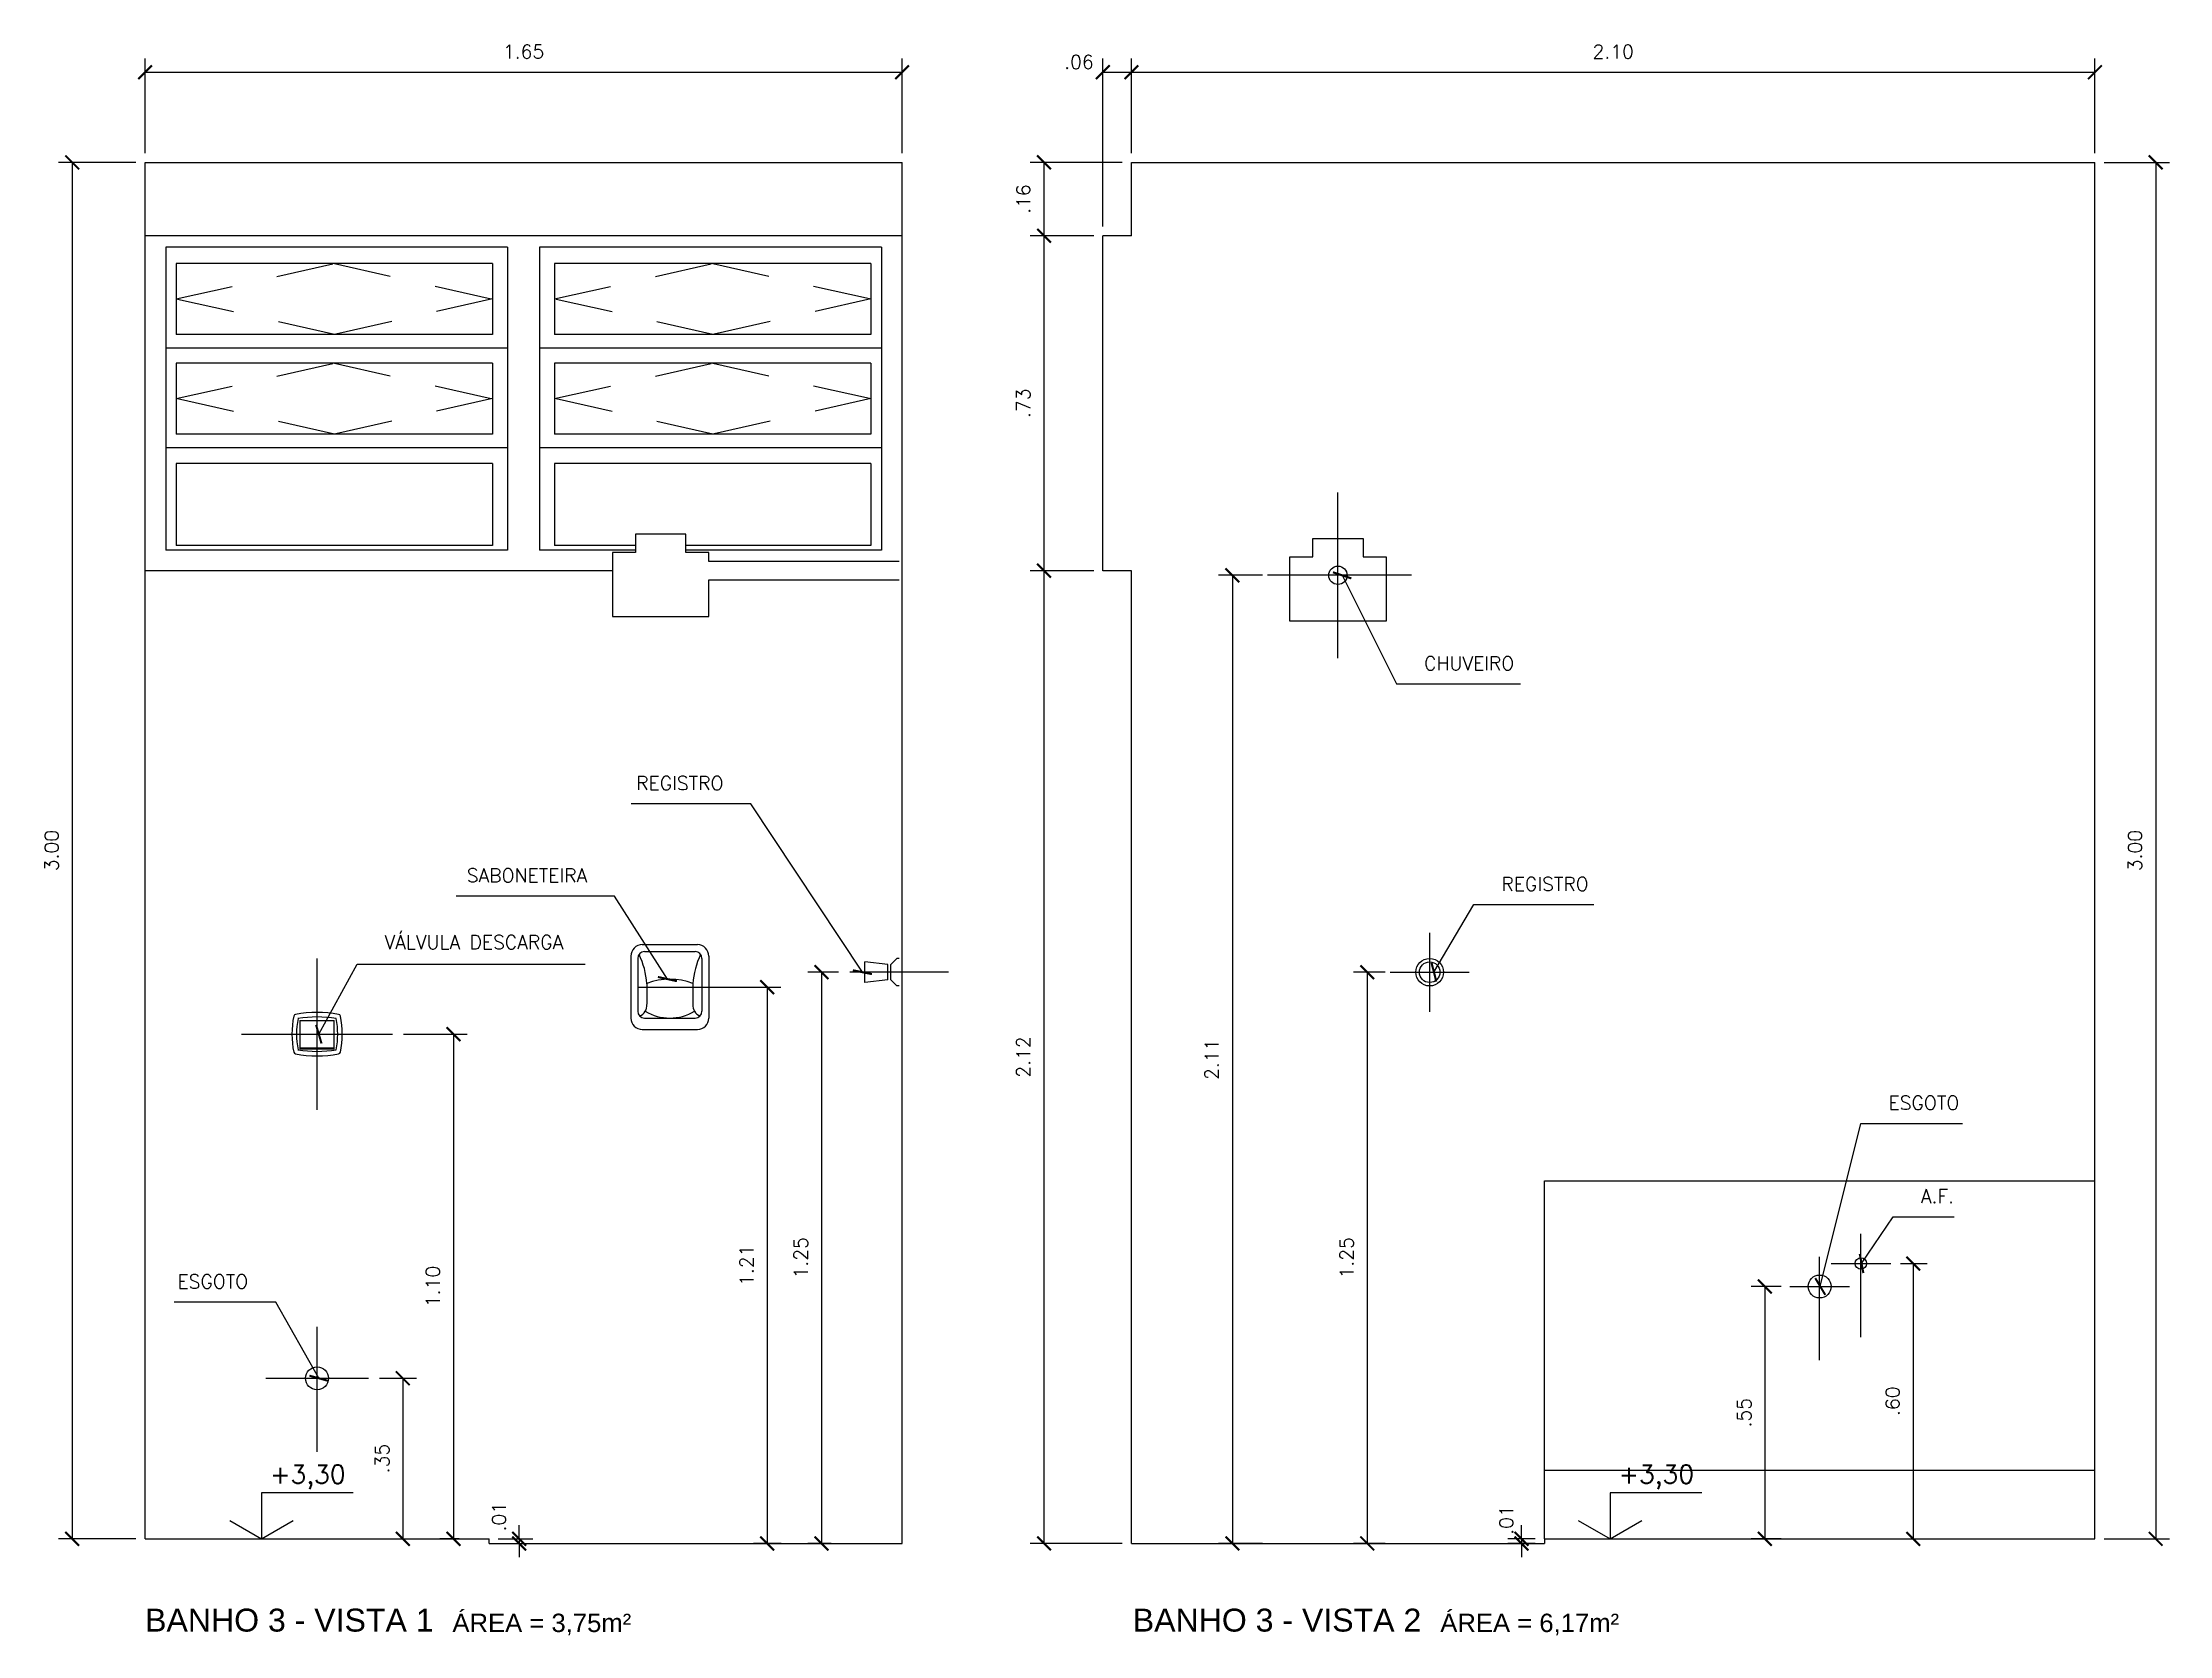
# Model space of a CAD drawing. Header units: millimetres. Extents: x 1 to 250, y 10 to 22.
# Drawn here: x 215.861 to 220.497, y 18.08 to 21.552 of the extents above; entities that cross this region are included whole.
import ezdxf

# ---------------------------------------------------------------- set-up
doc = ezdxf.new("R2010")
doc.units = ezdxf.units.MM
doc.linetypes.add('HIDDEN', pattern=[0.375, 0.25, -0.125])
for name, color, linetype in [('COTAS', 1, 'Continuous'), ('LPROJ', 7, 'HIDDEN'), ('LVISTA01', 8, 'Continuous'), ('LVISTA02', 1, 'Continuous'), ('NOTAS', 2, 'Continuous'), ('PEÇAS', 7, 'Continuous'), ('PEÇAS50', 8, 'Continuous'), ('REVEST', 2, 'Continuous')]:
    doc.layers.add(name, color=color, linetype=linetype)
doc.styles.add('60-20', font='romans.shx', dxfattribs={"height": 0.03})
doc.styles.add('60-50', font='romans.shx', dxfattribs={"height": 0.075})
doc.styles.add('80-20', font='romans.shx', dxfattribs={"height": 0.04})
doc.styles.add('ARIAL', font='arial.ttf', dxfattribs={"height": 0.05})
doc.dimstyles.new('20', dxfattribs={"dimtxt": 0.1, "dimasz": 0.075, "dimexe": 0.075, "dimexo": 0.05, "dimgap": 0.075, "dimtad": 1, "dimzin": 4, "dimdsep": 46, "dimtxsty": '60-50', "dimblk1": 'ARCHTICK', "dimblk2": 'ARCHTICK', "dimsah": 1, "dimcen": 2.5, "dimclrt": 3, "dimadec": 0, "dimazin": 0, "dimtfac": 1, "dimtmove": 2, "dimatfit": 3, "dimldrblk": 'ARCHTICK', "dimfxl": 1, "dimarcsym": 0})

msp = doc.modelspace()

# ---------------------------------------------------------------- texts
at = {"layer": 'COTAS', "color": 3, "char_height": 0.03, "style": '60-20'}
for s, insert, attachment_point in [('CHUVEIRO', (218.8723, 20.1991), 4), ('REGISTRO', (217.3453, 19.938), 6), ('SABONETEIRA', (217.0482, 19.7368), 6), ('REGISTRO', (219.0409, 19.7181), 4), ('VÁLVULA DESCARGA', (216.6066, 19.5914), 4), ('ESGOTO', (219.8847, 19.2413), 4), ('A.F.', (219.9552, 19.0378), 4), ('ESGOTO', (216.3094, 18.8517), 6)]:
    msp.add_mtext(s, dxfattribs=dict(at, insert=insert, attachment_point=attachment_point))
at = {"layer": 'NOTAS', "color": 3, "style": '80-20'}
for p in [(216.3572, 18.4117), (219.2963, 18.4117)]:
    msp.add_text('+3,30', height=0.04, dxfattribs=at).set_placement(p)
at = {"layer": 'NOTAS', "style": 'ARIAL'}
for s, height, p in [('BANHO 3 - VISTA 1', 0.05, (216.0848, 18.0888)), ('ÁREA = 3,75m²', 0.04, (216.7546, 18.0878)), ('BANHO 3 - VISTA 2', 0.05, (218.2376, 18.0888)), ('ÁREA = 6,17m²', 0.04, (218.9078, 18.0878))]:
    msp.add_text(s, height=height, dxfattribs=at).set_placement(p)

# ---------------------------------------------------------------- blocks, each defined once
blk = doc.blocks.new('_ARCHTICK')
at = {"color": 0, "linetype": 'ByBlock', "const_width": 0.15}
blk.add_lwpolyline([(-0.5, -0.5), (0.5, 0.5)], dxfattribs=at)
blk = doc.blocks.new('*D96')
at = {"color": 0, "linetype": 'ByBlock'}
for p, q in [((216.0846, 21.3109), (216.0846, 21.5173)), ((217.7346, 21.3109), (217.7346, 21.5173)), ((216.0846, 21.4873), (217.7346, 21.4873))]:
    blk.add_line(p, q, dxfattribs=at)
at = {"layer": 'DEFPOINTS', "color": 0, "linetype": 'ByBlock'}
for p in [(217.7346, 21.4873), (216.0846, 21.2909), (217.7346, 21.2909)]:
    blk.add_point(p, dxfattribs=at)
at = {"color": 0, "linetype": 'ByBlock', "xscale": 0.03, "yscale": 0.03, "zscale": 0.03, "rotation": 180}
blk.add_blockref('_ARCHTICK', (216.0846, 21.4873), dxfattribs=at)
at = {"color": 0, "linetype": 'ByBlock', "xscale": 0.03, "yscale": 0.03, "zscale": 0.03}
blk.add_blockref('_ARCHTICK', (217.7346, 21.4873), dxfattribs=at)
at = {"color": 3, "linetype": 'ByBlock', "insert": (216.9096, 21.5323), "char_height": 0.03, "attachment_point": 5, "style": '60-20'}
blk.add_mtext('1.65', dxfattribs=at)
blk = doc.blocks.new('*D256')
at = {"color": 0, "linetype": 'ByBlock'}
for p, q in [((216.0646, 21.2909), (215.8959, 21.2909)), ((215.9259, 21.2909), (215.9259, 18.2909)), ((216.0646, 18.2909), (215.8959, 18.2909))]:
    blk.add_line(p, q, dxfattribs=at)
at = {"layer": 'DEFPOINTS', "color": 0, "linetype": 'ByBlock'}
for p in [(216.0846, 21.2909), (215.9259, 18.2909), (216.0846, 18.2909)]:
    blk.add_point(p, dxfattribs=at)
at = {"color": 0, "linetype": 'ByBlock', "xscale": 0.03, "yscale": 0.03, "zscale": 0.03}
for p, rotation in [((215.9259, 21.2909), 90), ((215.9259, 18.2909), 270)]:
    blk.add_blockref('_ARCHTICK', p, dxfattribs=dict(at, rotation=rotation))
at = {"color": 3, "linetype": 'ByBlock', "insert": (215.8809, 19.7909), "char_height": 0.03, "attachment_point": 5, "rotation": 90, "style": '60-20'}
blk.add_mtext('3.00', dxfattribs=at)
blk = doc.blocks.new('*D257')
at = {"color": 0, "linetype": 'ByBlock'}
for p, q in [((216.9, 18.2909), (216.9, 18.3209)), ((216.8546, 18.2909), (216.93, 18.2909)), ((216.8546, 18.2809), (216.93, 18.2809)), ((216.9, 18.2909), (216.9, 18.2809)), ((216.9, 18.2909), (216.9, 18.2809)), ((216.9, 18.2809), (216.9, 18.2509))]:
    blk.add_line(p, q, dxfattribs=at)
at = {"layer": 'DEFPOINTS', "color": 0, "linetype": 'ByBlock'}
for p in [(216.8346, 18.2909), (216.8346, 18.2809), (216.9, 18.2809)]:
    blk.add_point(p, dxfattribs=at)
at = {"color": 0, "linetype": 'ByBlock', "xscale": 0.03, "yscale": 0.03, "zscale": 0.03}
for p, rotation in [((216.9, 18.2909), 270), ((216.9, 18.2809), 90)]:
    blk.add_blockref('_ARCHTICK', p, dxfattribs=dict(at, rotation=rotation))
at = {"color": 3, "linetype": 'ByBlock', "insert": (216.856, 18.3392), "char_height": 0.03, "attachment_point": 5, "rotation": 90, "style": '60-20'}
blk.add_mtext('.01', dxfattribs=at)
blk = doc.blocks.new('*D300')
at = {"color": 0, "linetype": 'ByBlock'}
for p, q in [((241.1367, 19.4934), (241.4492, 19.4934)), ((241.4192, 19.4934), (241.4192, 18.2809)), ((241.4496, 18.2809), (241.3892, 18.2809))]:
    blk.add_line(p, q, dxfattribs=at)
at = {"layer": 'DEFPOINTS', "color": 0, "linetype": 'ByBlock'}
for p in [(241.1167, 19.4934), (241.4192, 18.2809), (241.4696, 18.2809)]:
    blk.add_point(p, dxfattribs=at)
at = {"color": 0, "linetype": 'ByBlock', "xscale": 0.03, "yscale": 0.03, "zscale": 0.03}
for p, rotation in [((241.4192, 19.4934), 90), ((241.4192, 18.2809), 270)]:
    blk.add_blockref('_ARCHTICK', p, dxfattribs=dict(at, rotation=rotation))
at = {"color": 3, "linetype": 'ByBlock', "insert": (241.3742, 18.8871), "char_height": 0.03, "attachment_point": 5, "rotation": 90, "style": '60-20'}
blk.add_mtext('1.21', dxfattribs=at)
blk = doc.blocks.new('*D301')
at = {"color": 0, "linetype": 'ByBlock'}
for p, q in [((241.5743, 19.5259), (241.5075, 19.5259)), ((241.5375, 19.5259), (241.5375, 18.2809)), ((241.5589, 18.2809), (241.5075, 18.2809))]:
    blk.add_line(p, q, dxfattribs=at)
at = {"layer": 'DEFPOINTS', "color": 0, "linetype": 'ByBlock'}
for p in [(241.5943, 19.5259), (241.5375, 18.2809), (241.5789, 18.2809)]:
    blk.add_point(p, dxfattribs=at)
at = {"color": 0, "linetype": 'ByBlock', "xscale": 0.03, "yscale": 0.03, "zscale": 0.03}
for p, rotation in [((241.5375, 19.5259), 90), ((241.5375, 18.2809), 270)]:
    blk.add_blockref('_ARCHTICK', p, dxfattribs=dict(at, rotation=rotation))
at = {"color": 3, "linetype": 'ByBlock', "insert": (241.4925, 18.9034), "char_height": 0.03, "attachment_point": 5, "rotation": 90, "style": '60-20'}
blk.add_mtext('1.25', dxfattribs=at)
blk = doc.blocks.new('*D302')
at = {"color": 0, "linetype": 'ByBlock'}
for p, q in [((243.6087, 18.6409), (243.6898, 18.6409)), ((243.6598, 18.6409), (243.6598, 18.2909)), ((243.6087, 18.2909), (243.6898, 18.2909))]:
    blk.add_line(p, q, dxfattribs=at)
at = {"layer": 'DEFPOINTS', "color": 0, "linetype": 'ByBlock'}
for p in [(243.5887, 18.6409), (243.5887, 18.2909), (243.6598, 18.2909)]:
    blk.add_point(p, dxfattribs=at)
at = {"color": 0, "linetype": 'ByBlock', "xscale": 0.03, "yscale": 0.03, "zscale": 0.03}
for p, rotation in [((243.6598, 18.6409), 90), ((243.6598, 18.2909), 270)]:
    blk.add_blockref('_ARCHTICK', p, dxfattribs=dict(at, rotation=rotation))
at = {"color": 3, "linetype": 'ByBlock', "insert": (243.6148, 18.4659), "char_height": 0.03, "attachment_point": 5, "rotation": 90, "style": '60-20'}
blk.add_mtext('.35', dxfattribs=at)
blk = doc.blocks.new('*D303')
at = {"color": 0, "linetype": 'ByBlock'}
for p, q in [((243.6614, 19.3909), (243.8002, 19.3909)), ((243.7702, 19.3909), (243.7702, 18.2909)), ((243.7828, 18.2909), (243.7402, 18.2909))]:
    blk.add_line(p, q, dxfattribs=at)
at = {"layer": 'DEFPOINTS', "color": 0, "linetype": 'ByBlock'}
for p in [(243.6414, 19.3909), (243.7702, 18.2909), (243.8028, 18.2909)]:
    blk.add_point(p, dxfattribs=at)
at = {"color": 0, "linetype": 'ByBlock', "xscale": 0.03, "yscale": 0.03, "zscale": 0.03}
for p, rotation in [((243.7702, 19.3909), 90), ((243.7702, 18.2909), 270)]:
    blk.add_blockref('_ARCHTICK', p, dxfattribs=dict(at, rotation=rotation))
at = {"color": 3, "linetype": 'ByBlock', "insert": (243.7252, 18.8409), "char_height": 0.03, "attachment_point": 5, "rotation": 90, "style": '60-20'}
blk.add_mtext('1.10', dxfattribs=at)
blk = doc.blocks.new('*D97')
at = {"color": 0, "linetype": 'ByBlock'}
for p, q in [((218.2346, 21.3109), (218.2346, 21.5173)), ((220.3346, 21.3109), (220.3346, 21.5173)), ((218.2346, 21.4873), (220.3346, 21.4873))]:
    blk.add_line(p, q, dxfattribs=at)
at = {"layer": 'DEFPOINTS', "color": 0, "linetype": 'ByBlock'}
for p in [(220.3346, 21.4873), (218.2346, 21.2909), (220.3346, 21.2909)]:
    blk.add_point(p, dxfattribs=at)
at = {"color": 0, "linetype": 'ByBlock', "xscale": 0.03, "yscale": 0.03, "zscale": 0.03, "rotation": 180}
blk.add_blockref('_ARCHTICK', (218.2346, 21.4873), dxfattribs=at)
at = {"color": 0, "linetype": 'ByBlock', "xscale": 0.03, "yscale": 0.03, "zscale": 0.03}
blk.add_blockref('_ARCHTICK', (220.3346, 21.4873), dxfattribs=at)
at = {"color": 3, "linetype": 'ByBlock', "insert": (219.2846, 21.5323), "char_height": 0.03, "attachment_point": 5, "style": '60-20'}
blk.add_mtext('2.10', dxfattribs=at)
blk = doc.blocks.new('*D119')
at = {"color": 0, "linetype": 'ByBlock'}
for p, q in [((218.1723, 21.1509), (218.1723, 21.5173)), ((218.2346, 21.3109), (218.2346, 21.5173)), ((218.1723, 21.4873), (218.2346, 21.4873))]:
    blk.add_line(p, q, dxfattribs=at)
at = {"layer": 'DEFPOINTS', "color": 0, "linetype": 'ByBlock'}
for p in [(218.2346, 21.4873), (218.2346, 21.2909), (218.1723, 21.1309)]:
    blk.add_point(p, dxfattribs=at)
at = {"color": 0, "linetype": 'ByBlock', "xscale": 0.03, "yscale": 0.03, "zscale": 0.03, "rotation": 180}
blk.add_blockref('_ARCHTICK', (218.1723, 21.4873), dxfattribs=at)
at = {"color": 0, "linetype": 'ByBlock', "xscale": 0.03, "yscale": 0.03, "zscale": 0.03}
blk.add_blockref('_ARCHTICK', (218.2346, 21.4873), dxfattribs=at)
at = {"color": 3, "linetype": 'ByBlock', "insert": (218.1202, 21.5098), "char_height": 0.03, "attachment_point": 5, "style": '60-20'}
blk.add_mtext('.06', dxfattribs=at)
blk = doc.blocks.new('*D258')
at = {"color": 0, "linetype": 'ByBlock'}
for p, q in [((218.2146, 21.2909), (218.014, 21.2909)), ((218.044, 21.2909), (218.044, 21.1309)), ((218.1523, 21.1309), (218.014, 21.1309))]:
    blk.add_line(p, q, dxfattribs=at)
at = {"layer": 'DEFPOINTS', "color": 0, "linetype": 'ByBlock'}
for p in [(218.2346, 21.2909), (218.044, 21.1309), (218.1723, 21.1309)]:
    blk.add_point(p, dxfattribs=at)
at = {"color": 0, "linetype": 'ByBlock', "xscale": 0.03, "yscale": 0.03, "zscale": 0.03}
for p, rotation in [((218.044, 21.2909), 90), ((218.044, 21.1309), 270)]:
    blk.add_blockref('_ARCHTICK', p, dxfattribs=dict(at, rotation=rotation))
at = {"color": 3, "linetype": 'ByBlock', "insert": (217.999, 21.2109), "char_height": 0.03, "attachment_point": 5, "rotation": 90, "style": '60-20'}
blk.add_mtext('.16', dxfattribs=at)
blk = doc.blocks.new('*D259')
at = {"color": 0, "linetype": 'ByBlock'}
for p, q in [((218.044, 21.1309), (218.044, 20.4009)), ((218.1523, 20.4009), (218.014, 20.4009))]:
    blk.add_line(p, q, dxfattribs=at)
at = {"layer": 'DEFPOINTS', "color": 0, "linetype": 'ByBlock'}
for p in [(218.1723, 21.1309), (218.044, 20.4009), (218.1723, 20.4009)]:
    blk.add_point(p, dxfattribs=at)
at = {"color": 0, "linetype": 'ByBlock', "xscale": 0.03, "yscale": 0.03, "zscale": 0.03}
for p, rotation in [((218.044, 21.1309), 90), ((218.044, 20.4009), 270)]:
    blk.add_blockref('_ARCHTICK', p, dxfattribs=dict(at, rotation=rotation))
at = {"color": 3, "linetype": 'ByBlock', "insert": (217.999, 20.7659), "char_height": 0.03, "attachment_point": 5, "rotation": 90, "style": '60-20'}
blk.add_mtext('.73', dxfattribs=at)
blk = doc.blocks.new('*D260')
at = {"color": 0, "linetype": 'ByBlock'}
for p, q in [((218.044, 20.4009), (218.044, 18.2809)), ((218.2146, 18.2809), (218.014, 18.2809))]:
    blk.add_line(p, q, dxfattribs=at)
at = {"layer": 'DEFPOINTS', "color": 0, "linetype": 'ByBlock'}
for p in [(218.1723, 20.4009), (218.044, 18.2809), (218.2346, 18.2809)]:
    blk.add_point(p, dxfattribs=at)
at = {"color": 0, "linetype": 'ByBlock', "xscale": 0.03, "yscale": 0.03, "zscale": 0.03}
for p, rotation in [((218.044, 20.4009), 90), ((218.044, 18.2809), 270)]:
    blk.add_blockref('_ARCHTICK', p, dxfattribs=dict(at, rotation=rotation))
at = {"color": 3, "linetype": 'ByBlock', "insert": (217.999, 19.3409), "char_height": 0.03, "attachment_point": 5, "rotation": 90, "style": '60-20'}
blk.add_mtext('2.12', dxfattribs=at)
blk = doc.blocks.new('*D261')
at = {"color": 0, "linetype": 'ByBlock'}
for p, q in [((219.0847, 18.2909), (219.0847, 18.3209)), ((219.1146, 18.2909), (219.0547, 18.2909)), ((219.1146, 18.2809), (219.0547, 18.2809)), ((219.0847, 18.2909), (219.0847, 18.2809)), ((219.0847, 18.2909), (219.0847, 18.2809)), ((219.0847, 18.2809), (219.0847, 18.2509))]:
    blk.add_line(p, q, dxfattribs=at)
at = {"layer": 'DEFPOINTS', "color": 0, "linetype": 'ByBlock'}
for p in [(219.0847, 18.2809), (219.1346, 18.2909), (219.1346, 18.2809)]:
    blk.add_point(p, dxfattribs=at)
at = {"color": 0, "linetype": 'ByBlock', "xscale": 0.03, "yscale": 0.03, "zscale": 0.03}
for p, rotation in [((219.0847, 18.2909), 270), ((219.0847, 18.2809), 90)]:
    blk.add_blockref('_ARCHTICK', p, dxfattribs=dict(at, rotation=rotation))
at = {"color": 3, "linetype": 'ByBlock', "insert": (219.0517, 18.332), "char_height": 0.03, "attachment_point": 5, "rotation": 90, "style": '60-20'}
blk.add_mtext('.01', dxfattribs=at)
blk = doc.blocks.new('*D262')
at = {"color": 0, "linetype": 'ByBlock'}
for p, q in [((220.3546, 21.2909), (220.4971, 21.2909)), ((220.4671, 21.2909), (220.4671, 18.2909)), ((220.3546, 18.2909), (220.4971, 18.2909))]:
    blk.add_line(p, q, dxfattribs=at)
at = {"layer": 'DEFPOINTS', "color": 0, "linetype": 'ByBlock'}
for p in [(220.3346, 21.2909), (220.3346, 18.2909), (220.4671, 18.2909)]:
    blk.add_point(p, dxfattribs=at)
at = {"color": 0, "linetype": 'ByBlock', "xscale": 0.03, "yscale": 0.03, "zscale": 0.03}
for p, rotation in [((220.4671, 21.2909), 90), ((220.4671, 18.2909), 270)]:
    blk.add_blockref('_ARCHTICK', p, dxfattribs=dict(at, rotation=rotation))
at = {"color": 3, "linetype": 'ByBlock', "insert": (220.4221, 19.7909), "char_height": 0.03, "attachment_point": 5, "rotation": 90, "style": '60-20'}
blk.add_mtext('3.00', dxfattribs=at)
blk = doc.blocks.new('*D296')
at = {"color": 0, "linetype": 'ByBlock'}
for p, q in [((244.319, 18.8909), (244.3767, 18.8909)), ((244.3467, 18.8909), (244.3467, 18.2909)), ((244.319, 18.2909), (244.3767, 18.2909))]:
    blk.add_line(p, q, dxfattribs=at)
at = {"layer": 'DEFPOINTS', "color": 0, "linetype": 'ByBlock'}
for p in [(244.299, 18.8909), (244.299, 18.2909), (244.3467, 18.2909)]:
    blk.add_point(p, dxfattribs=at)
at = {"color": 0, "linetype": 'ByBlock', "xscale": 0.03, "yscale": 0.03, "zscale": 0.03}
for p, rotation in [((244.3467, 18.8909), 90), ((244.3467, 18.2909), 270)]:
    blk.add_blockref('_ARCHTICK', p, dxfattribs=dict(at, rotation=rotation))
at = {"color": 3, "linetype": 'ByBlock', "insert": (244.3017, 18.5909), "char_height": 0.03, "attachment_point": 5, "rotation": 90, "style": '60-20'}
blk.add_mtext('.60', dxfattribs=at)
blk = doc.blocks.new('*D297')
at = {"color": 0, "linetype": 'ByBlock'}
for p, q in [((244.059, 18.8409), (243.993, 18.8409)), ((244.023, 18.8409), (244.023, 18.2909)), ((244.059, 18.2909), (243.993, 18.2909))]:
    blk.add_line(p, q, dxfattribs=at)
at = {"layer": 'DEFPOINTS', "color": 0, "linetype": 'ByBlock'}
for p in [(244.079, 18.8409), (244.023, 18.2909), (244.079, 18.2909)]:
    blk.add_point(p, dxfattribs=at)
at = {"color": 0, "linetype": 'ByBlock', "xscale": 0.03, "yscale": 0.03, "zscale": 0.03}
for p, rotation in [((244.023, 18.8409), 90), ((244.023, 18.2909), 270)]:
    blk.add_blockref('_ARCHTICK', p, dxfattribs=dict(at, rotation=rotation))
at = {"color": 3, "linetype": 'ByBlock', "insert": (243.978, 18.5659), "char_height": 0.03, "attachment_point": 5, "rotation": 90, "style": '60-20'}
blk.add_mtext('.55', dxfattribs=at)
blk = doc.blocks.new('*D298')
at = {"color": 0, "linetype": 'ByBlock'}
for p, q in [((242.7457, 19.5259), (242.6764, 19.5259)), ((242.7064, 19.5259), (242.7064, 18.2809)), ((242.7457, 18.2809), (242.6764, 18.2809))]:
    blk.add_line(p, q, dxfattribs=at)
at = {"layer": 'DEFPOINTS', "color": 0, "linetype": 'ByBlock'}
for p in [(242.7657, 19.5259), (242.7064, 18.2809), (242.7657, 18.2809)]:
    blk.add_point(p, dxfattribs=at)
at = {"color": 0, "linetype": 'ByBlock', "xscale": 0.03, "yscale": 0.03, "zscale": 0.03}
for p, rotation in [((242.7064, 19.5259), 90), ((242.7064, 18.2809), 270)]:
    blk.add_blockref('_ARCHTICK', p, dxfattribs=dict(at, rotation=rotation))
at = {"color": 3, "linetype": 'ByBlock', "insert": (242.6614, 18.9034), "char_height": 0.03, "attachment_point": 5, "rotation": 90, "style": '60-20'}
blk.add_mtext('1.25', dxfattribs=at)
blk = doc.blocks.new('*D299')
at = {"color": 0, "linetype": 'ByBlock'}
for p, q in [((242.4782, 20.3909), (242.3825, 20.3909)), ((242.4125, 20.3909), (242.4125, 18.2809)), ((242.4782, 18.2809), (242.3825, 18.2809))]:
    blk.add_line(p, q, dxfattribs=at)
at = {"layer": 'DEFPOINTS', "color": 0, "linetype": 'ByBlock'}
for p in [(242.4982, 20.3909), (242.4125, 18.2809), (242.4982, 18.2809)]:
    blk.add_point(p, dxfattribs=at)
at = {"color": 0, "linetype": 'ByBlock', "xscale": 0.03, "yscale": 0.03, "zscale": 0.03}
for p, rotation in [((242.4125, 20.3909), 90), ((242.4125, 18.2809), 270)]:
    blk.add_blockref('_ARCHTICK', p, dxfattribs=dict(at, rotation=rotation))
at = {"color": 3, "linetype": 'ByBlock', "insert": (242.3675, 19.3359), "char_height": 0.03, "attachment_point": 5, "rotation": 90, "style": '60-20'}
blk.add_mtext('2.11', dxfattribs=at)

# ---------------------------------------------------------------- dimensions: what is measured, and where the dimension line sits
at = {"layer": 'COTAS'}
for base, p1, p2, picture, middle in [((217.7346, 21.4873), (216.0846, 21.2909), (217.7346, 21.2909), '*D96', (216.9096, 21.5323)), ((220.3346, 21.4873), (218.2346, 21.2909), (220.3346, 21.2909), '*D97', (219.2846, 21.5323))]:
    dim = msp.add_linear_dim(base=base, p1=p1, p2=p2, dimstyle='20', override={"dimtxt": 0.02, "dimasz": 0.03, "dimexe": 0.03, "dimexo": 0.02, "dimgap": 0.03, "dimtxsty": '60-20'}, dxfattribs=at)
    dim.commit()
    dim.dimension.update_dxf_attribs({"geometry": picture, "text_midpoint": middle})
dim = msp.add_linear_dim(base=(218.2346, 21.4873), p1=(218.1723, 21.1309), p2=(218.2346, 21.2909), dimstyle='20', override={"dimtxt": 0.02, "dimasz": 0.03, "dimexe": 0.03, "dimexo": 0.02, "dimgap": 0.03, "dimtxsty": '60-20'}, dxfattribs=at)
dim.commit()
dim.dimension.update_dxf_attribs({"geometry": '*D119', "text_midpoint": (218.1202, 21.5098), "dimtype": 160})
for base, p1, p2, override, picture, middle in [((215.9259, 18.2909), (216.0846, 21.2909), (216.0846, 18.2909), {"dimtxt": 0.02, "dimasz": 0.03, "dimexe": 0.03, "dimexo": 0.02, "dimgap": 0.03, "dimtxsty": '60-20'}, '*D256', (215.8809, 19.7909)), ((218.044, 21.1309), (218.2346, 21.2909), (218.1723, 21.1309), {"dimtxt": 0.02, "dimasz": 0.03, "dimexe": 0.03, "dimexo": 0.02, "dimgap": 0.03, "dimtxsty": '60-20'}, '*D258', (217.999, 21.2109)), ((220.4671, 18.2909), (220.3346, 21.2909), (220.3346, 18.2909), {"dimtxt": 0.02, "dimasz": 0.03, "dimexe": 0.03, "dimexo": 0.02, "dimgap": 0.03, "dimtxsty": '60-20'}, '*D262', (220.4221, 19.7909)), ((218.044, 20.4009), (218.1723, 21.1309), (218.1723, 20.4009), {"dimtxt": 0.02, "dimasz": 0.03, "dimexe": 0.03, "dimexo": 0.02, "dimgap": 0.03, "dimtxsty": '60-20', "dimse1": 1}, '*D259', (217.999, 20.7659)), ((218.044, 18.2809), (218.1723, 20.4009), (218.2346, 18.2809), {"dimtxt": 0.02, "dimasz": 0.03, "dimexe": 0.03, "dimexo": 0.02, "dimgap": 0.03, "dimtxsty": '60-20', "dimse1": 1}, '*D260', (217.999, 19.3409))]:
    dim = msp.add_linear_dim(base=base, p1=p1, p2=p2, angle=90, dimstyle='20', override=override, dxfattribs=at)
    dim.commit()
    dim.dimension.update_dxf_attribs({"geometry": picture, "text_midpoint": middle})
for base, p1, p2, picture, middle, set_off in [((218.4547, 18.2809), (218.5404, 20.3909), (218.5404, 18.2809), '*D299', (218.4097, 19.3359), (-23.9578, 0)), ((217.5590133017, 18.2808657796), (217.6157881881, 19.5258657796), (217.6004553132, 18.2808657796), '*D301', (217.5140133017, 18.9033657796), (-23.9784726885, 0)), ((218.7486480585, 18.2808657796), (218.8078764083, 19.5258657796), (218.8078764083, 18.2808657796), '*D298', (218.7036480585, 18.9033657796), (-23.9577777556, 0)), ((217.4408, 18.2809), (217.1382, 19.4934), (217.4911, 18.2809), '*D300', (217.3958, 18.8871), (-23.9785, 0)), ((216.7568, 18.2909), (216.628, 19.3909), (216.7894, 18.2909), '*D303', (216.7118, 18.8409), (-27.0134, 0)), ((219.9386, 18.2909), (219.891, 18.8909), (219.891, 18.2909), '*D296', (219.8936, 18.5909), (-24.408, 0)), ((219.6149, 18.2909), (219.671, 18.8409), (219.671, 18.2909), '*D297', (219.5699, 18.5659), (-24.408, 0)), ((216.6464, 18.2909), (216.5753, 18.6409), (216.5753, 18.2909), '*D302', (216.6014, 18.4659), (-27.0134, 0))]:
    dim = msp.add_linear_dim(base=base, p1=p1, p2=p2, angle=90, dimstyle='20', override={"dimtxt": 0.02, "dimasz": 0.03, "dimexe": 0.03, "dimexo": 0.02, "dimgap": 0.03, "dimtxsty": '60-20'}, dxfattribs=at)
    dim.commit()
    dim.dimension.update_dxf_attribs({"geometry": picture, "text_midpoint": middle, "insert": set_off})
for base, p1, p2, picture, middle in [((216.9, 18.2809), (216.8346, 18.2909), (216.8346, 18.2809), '*D257', (216.856, 18.3392)), ((219.0847, 18.2809), (219.1346, 18.2909), (219.1346, 18.2809), '*D261', (219.0517, 18.332))]:
    dim = msp.add_linear_dim(base=base, p1=p1, p2=p2, angle=90, dimstyle='20', override={"dimtxt": 0.02, "dimasz": 0.03, "dimexe": 0.03, "dimexo": 0.02, "dimgap": 0.03, "dimtxsty": '60-20'}, dxfattribs=at)
    dim.commit()
    dim.dimension.update_dxf_attribs({"geometry": picture, "text_midpoint": middle, "dimtype": 160})

# ---------------------------------------------------------------- linework, layer by layer
at = {"layer": 'LPROJ', "ltscale": 0.5}
for p, q in [((216.1524, 20.9931), (216.4972, 21.0703)), ((216.4972, 21.0703), (216.8419, 20.9931)), ((216.9773, 20.9931), (217.3221, 21.0703)), ((217.3221, 21.0703), (217.6669, 20.9931)), ((216.4972, 20.9159), (216.1524, 20.9931)), ((216.8419, 20.9931), (216.4972, 20.9159)), ((217.3221, 20.9159), (216.9773, 20.9931)), ((217.6669, 20.9931), (217.3221, 20.9159)), ((216.1524, 20.7759), (216.4972, 20.8529)), ((216.4972, 20.8529), (216.8419, 20.7759)), ((216.9773, 20.7759), (217.3221, 20.8529)), ((217.3221, 20.8529), (217.6669, 20.7759)), ((216.4972, 20.6988), (216.1524, 20.7759)), ((216.8419, 20.7759), (216.4972, 20.6988)), ((217.3221, 20.6988), (216.9773, 20.7759)), ((217.6669, 20.7759), (217.3221, 20.6988))]:
    msp.add_line(p, q, dxfattribs=at)
at = {"layer": 'LVISTA01'}
for p, q in [((216.1524, 21.0703), (216.1524, 20.9159)), ((216.8419, 21.0703), (216.1524, 21.0703)), ((216.8419, 21.0703), (216.8419, 20.9159)), ((216.9773, 21.0703), (216.9773, 20.9159)), ((217.6669, 21.0703), (216.9773, 21.0703)), ((217.6669, 21.0703), (217.6669, 20.9159)), ((216.8419, 20.9159), (216.1524, 20.9159)), ((217.6669, 20.9159), (216.9773, 20.9159)), ((216.8746, 20.8863), (216.1296, 20.8863)), ((217.6896, 20.8863), (216.9446, 20.8863)), ((216.8419, 20.8529), (216.1524, 20.8529)), ((216.1524, 20.8529), (216.1524, 20.6988)), ((216.8419, 20.8529), (216.8419, 20.6988)), ((217.6669, 20.8529), (216.9773, 20.8529)), ((216.9773, 20.8529), (216.9773, 20.6988)), ((217.6669, 20.8529), (217.6669, 20.6988)), ((216.8419, 20.6988), (216.1524, 20.6988)), ((217.6669, 20.6988), (216.9773, 20.6988)), ((216.8746, 20.6688), (216.1296, 20.6688)), ((216.8419, 20.6343), (216.1524, 20.6343)), ((216.1524, 20.6343), (216.1524, 20.4559)), ((216.8419, 20.6343), (216.8419, 20.4559)), ((217.6896, 20.6688), (216.9446, 20.6688)), ((217.6669, 20.6343), (216.9773, 20.6343)), ((216.9773, 20.6343), (216.9773, 20.4559)), ((217.6669, 20.6343), (217.6669, 20.4559)), ((216.8419, 20.4559), (216.1524, 20.4559)), ((217.1535, 20.4559), (216.9773, 20.4559)), ((217.6669, 20.4559), (217.2635, 20.4559))]:
    msp.add_line(p, q, dxfattribs=at)
at = {"layer": 'LVISTA02'}
for p, q in [((216.9096, 21.1309), (216.0846, 21.1309)), ((216.1296, 21.1059), (216.1296, 20.4459)), ((216.8746, 21.1059), (216.1296, 21.1059)), ((216.8746, 21.1059), (216.8746, 20.4459)), ((217.7346, 21.1309), (216.9096, 21.1309)), ((216.9446, 21.1059), (216.9446, 20.4459)), ((217.6896, 21.1059), (216.9446, 21.1059)), ((217.6896, 21.1059), (217.6896, 20.4459)), ((216.8746, 20.4459), (216.1296, 20.4459)), ((217.1535, 20.4459), (216.9446, 20.4459)), ((217.6896, 20.4459), (217.2635, 20.4459)), ((216.9096, 20.4009), (216.0846, 20.4009)), ((217.1035, 20.4009), (216.9096, 20.4009)), ((219.1346, 19.0709), (220.3346, 19.0709)), ((219.1346, 18.2909), (219.1346, 19.0709)), ((219.1346, 18.4409), (220.3346, 18.4409))]:
    msp.add_line(p, q, dxfattribs=at)
at = {"layer": 'NOTAS'}
for points in [[(216.5386, 18.3909), (216.3386, 18.3909), (216.3386, 18.2909)], [(219.4777, 18.3909), (219.2777, 18.3909), (219.2777, 18.2909)]]:
    msp.add_lwpolyline(points, dxfattribs=at)
at = {"layer": 'NOTAS', "color": 3}
for points in [[(216.2693, 18.3309), (216.3386, 18.2909), (216.4078, 18.3309)], [(219.2084, 18.3309), (219.2777, 18.2909), (219.347, 18.3309)]]:
    msp.add_lwpolyline(points, dxfattribs=at)
at = {"layer": 'PEÇAS', "color": 8}
for p, q in [((218.8846, 19.6119), (218.8846, 19.4398)), ((217.1735, 19.5709), (217.2835, 19.5709)), ((216.4596, 19.2262), (216.4596, 19.5556)), ((217.1585, 19.5559), (217.1585, 19.4409)), ((217.2985, 19.5559), (217.2985, 19.4409)), ((217.8359, 19.5259), (217.6211, 19.5259)), ((218.7986, 19.5259), (218.9707, 19.5259)), ((217.1785, 19.5009), (217.1785, 19.4559)), ((217.2785, 19.5009), (217.2785, 19.4559)), ((217.1735, 19.4259), (217.2835, 19.4259)), ((216.2949, 19.3909), (216.6243, 19.3909)), ((219.8246, 18.7304), (219.8246, 18.9559)), ((219.7346, 18.6804), (219.7346, 18.9059)), ((219.7596, 18.8909), (219.8897, 18.8909)), ((219.6696, 18.8409), (219.7997, 18.8409)), ((216.4596, 18.4804), (216.4596, 18.7529)), ((216.3476, 18.6409), (216.5717, 18.6409))]:
    msp.add_line(p, q, dxfattribs=at)
at = {"layer": 'PEÇAS'}
for p, q in [((217.1685, 19.5859), (217.2885, 19.5859)), ((217.1435, 19.5609), (217.1435, 19.4259)), ((217.3135, 19.5609), (217.3135, 19.4259)), ((217.6535, 19.5034), (217.6535, 19.5484)), ((217.7035, 19.5426), (217.6535, 19.5484)), ((217.7035, 19.5091), (217.7035, 19.5426)), ((217.7235, 19.5559), (217.7103, 19.5426)), ((217.7103, 19.5091), (217.7103, 19.5426)), ((217.7285, 19.5559), (217.7235, 19.5559)), ((217.7035, 19.5091), (217.6535, 19.5034)), ((217.7235, 19.4959), (217.7103, 19.5091)), ((217.7285, 19.4959), (217.7235, 19.4959)), ((216.4223, 19.4204), (216.497, 19.4204)), ((216.4223, 19.4204), (216.4223, 19.3584)), ((216.497, 19.3584), (216.497, 19.4204)), ((217.1685, 19.4009), (217.2885, 19.4009)), ((216.4223, 19.3613), (216.497, 19.3613)), ((216.497, 19.3584), (216.4223, 19.3584))]:
    msp.add_line(p, q, dxfattribs=at)
for points in [[(217.7285, 20.4209), (217.3135, 20.4209), (217.3135, 20.4409), (217.2635, 20.4409), (217.2635, 20.4809), (217.1535, 20.4809), (217.1535, 20.4409), (217.1035, 20.4409), (217.1035, 20.3009), (217.3135, 20.3009), (217.3135, 20.3809), (217.7285, 20.3809)], [(218.5796, 20.4309), (218.6296, 20.4309), (218.6296, 20.4709), (218.7396, 20.4709), (218.7396, 20.4309), (218.7896, 20.4309), (218.7896, 20.2909), (218.5796, 20.2909), (218.5796, 20.4309)]]:
    msp.add_lwpolyline(points, dxfattribs=at)
at = {"layer": 'PEÇAS', "color": 8}
msp.add_circle((218.8846, 19.5259), 0.03, dxfattribs=at)
at = {"layer": 'PEÇAS'}
for centre, radius in [((218.8846, 19.5259), 0.0225), ((219.8246, 18.8909), 0.0125), ((219.7346, 18.8409), 0.025), ((216.4596, 18.6409), 0.025)]:
    msp.add_circle(centre, radius, dxfattribs=at)
for centre, radius, start, end in [((217.1685, 19.5609), 0.025, 90, 180), ((217.2885, 19.5609), 0.025, 0, 90), ((216.5878, 19.3909), 0.1831, 167.6112, 192.3888), ((216.4138, 19.4291), 0.005, 100.6764, 167.6112), ((216.4596, 19.1859), 0.2525, 79.3236, 100.6764), ((216.5878, 19.3909), 0.1731, 168.709, 191.291), ((216.4596, 19.1859), 0.2425, 80.1105, 99.8895), ((216.3315, 19.3909), 0.1731, 348.709, 11.291), ((216.5055, 19.4291), 0.005, 12.3888, 79.3236), ((216.3315, 19.3909), 0.1831, 347.6112, 12.3888), ((217.1685, 19.4259), 0.025, 180, 270), ((217.2885, 19.4259), 0.025, 270, 0), ((216.4138, 19.3527), 0.005, 192.3888, 259.3236), ((216.4596, 19.5959), 0.2525, 259.3236, 280.6764), ((216.4596, 19.5959), 0.2425, 260.1105, 279.8895), ((216.5055, 19.3527), 0.005, 280.6764, 347.6112), ((216.5096, 19.3484), 1.4210854715202e-14, 267.7848, 216.8699)]:
    msp.add_arc(centre, radius, start, end, dxfattribs=at)
at = {"layer": 'PEÇAS', "color": 8}
for centre, radius, start, end in [((217.1735, 19.5559), 0.015, 90, 180), ((216.9962, 19.4864), 0.1829, 4.5376, 25.3737), ((217.4608, 19.4864), 0.1829, 154.6263, 175.4624), ((217.2835, 19.5559), 0.015, 0, 90), ((217.2285, 19.3809), 0.13, 67.3801, 112.6199), ((217.1735, 19.4409), 0.015, 180, 270), ((217.1521, 19.4544), 0.0265, 294.1513, 3.1261), ((217.2285, 19.5313), 0.1054, 239.3037, 300.6963), ((217.305, 19.4544), 0.0265, 176.8739, 245.8487), ((217.2835, 19.4409), 0.015, 270, 0)]:
    msp.add_arc(centre, radius, start, end, dxfattribs=at)
at = {"layer": 'PEÇAS50'}
for p, q in [((218.6846, 20.21), (218.6846, 20.5717)), ((218.8452, 20.3909), (218.5311, 20.3909))]:
    msp.add_line(p, q, dxfattribs=at)
msp.add_circle((218.6846, 20.3909), 0.02, dxfattribs=at)
at = {"layer": 'REVEST'}
for p, q in [((216.0846, 18.2909), (216.0846, 21.2909)), ((216.0846, 21.2909), (217.7346, 21.2909)), ((217.7346, 18.2809), (217.7346, 21.2909)), ((218.2346, 21.2909), (220.3346, 21.2909)), ((218.2346, 21.1309), (218.2346, 21.2909)), ((220.3346, 18.2909), (220.3346, 21.2909)), ((218.2346, 21.1309), (218.1723, 21.1309)), ((218.1723, 20.4009), (218.1723, 21.1309)), ((218.2346, 20.4009), (218.1723, 20.4009)), ((218.2346, 18.2809), (218.2346, 20.4009)), ((216.0846, 18.2909), (216.8346, 18.2909)), ((216.8346, 18.2809), (216.8346, 18.2909)), ((216.8346, 18.2809), (217.7346, 18.2809)), ((218.2346, 18.2809), (219.1346, 18.2809)), ((219.1346, 18.2909), (220.3346, 18.2909)), ((219.1346, 18.2909), (219.1346, 18.2809))]:
    msp.add_line(p, q, dxfattribs=at)

msp.set_redraw_order([(e.dxf.handle, doc.entitydb.next_handle()) for e in msp.query("TEXT MTEXT ATTDEF DIMENSION ARC_DIMENSION")])  # texts and dimensions are drawn at this point

# ---------------------------------------------------------------- leaders
at = {"layer": 'COTAS', "annotation_type": 0, "has_hookline": 1}
for points, hookline_direction, text_width in [([(218.6939, 20.3909), (218.8123, 20.1541), (218.8423, 20.1541)], 0, 0.21), ([(217.6482, 19.5259), (217.4053, 19.893), (217.3753, 19.893)], 1, 0.2014), ([(217.2232, 19.5109), (217.1082, 19.6918), (217.0782, 19.6918)], 1, 0.2857), ([(218.8939, 19.5259), (218.9809, 19.6731), (219.0109, 19.6731)], 0, 0.2014), ([(216.4633, 19.3909), (216.5466, 19.5436), (216.5766, 19.5436)], 0, 0.4371), ([(219.736, 18.8409), (219.8247, 19.1963), (219.8547, 19.1963)], 0, 0.1614), ([(219.826, 18.8909), (219.8952, 18.9928), (219.9252, 18.9928)], 0, 0.0729), ([(216.4633, 18.6409), (216.3694, 18.8067), (216.3394, 18.8067)], 1, 0.1614)]:
    msp.add_leader(points, dimstyle='20', override={"dimtxt": 0.02, "dimasz": 0.03, "dimexe": 0.03, "dimexo": 0.02, "dimgap": 0.03, "dimtxsty": '60-20'}, dxfattribs=dict(at, hookline_direction=hookline_direction, text_width=text_width))

doc.saveas('drawing.dxf')
